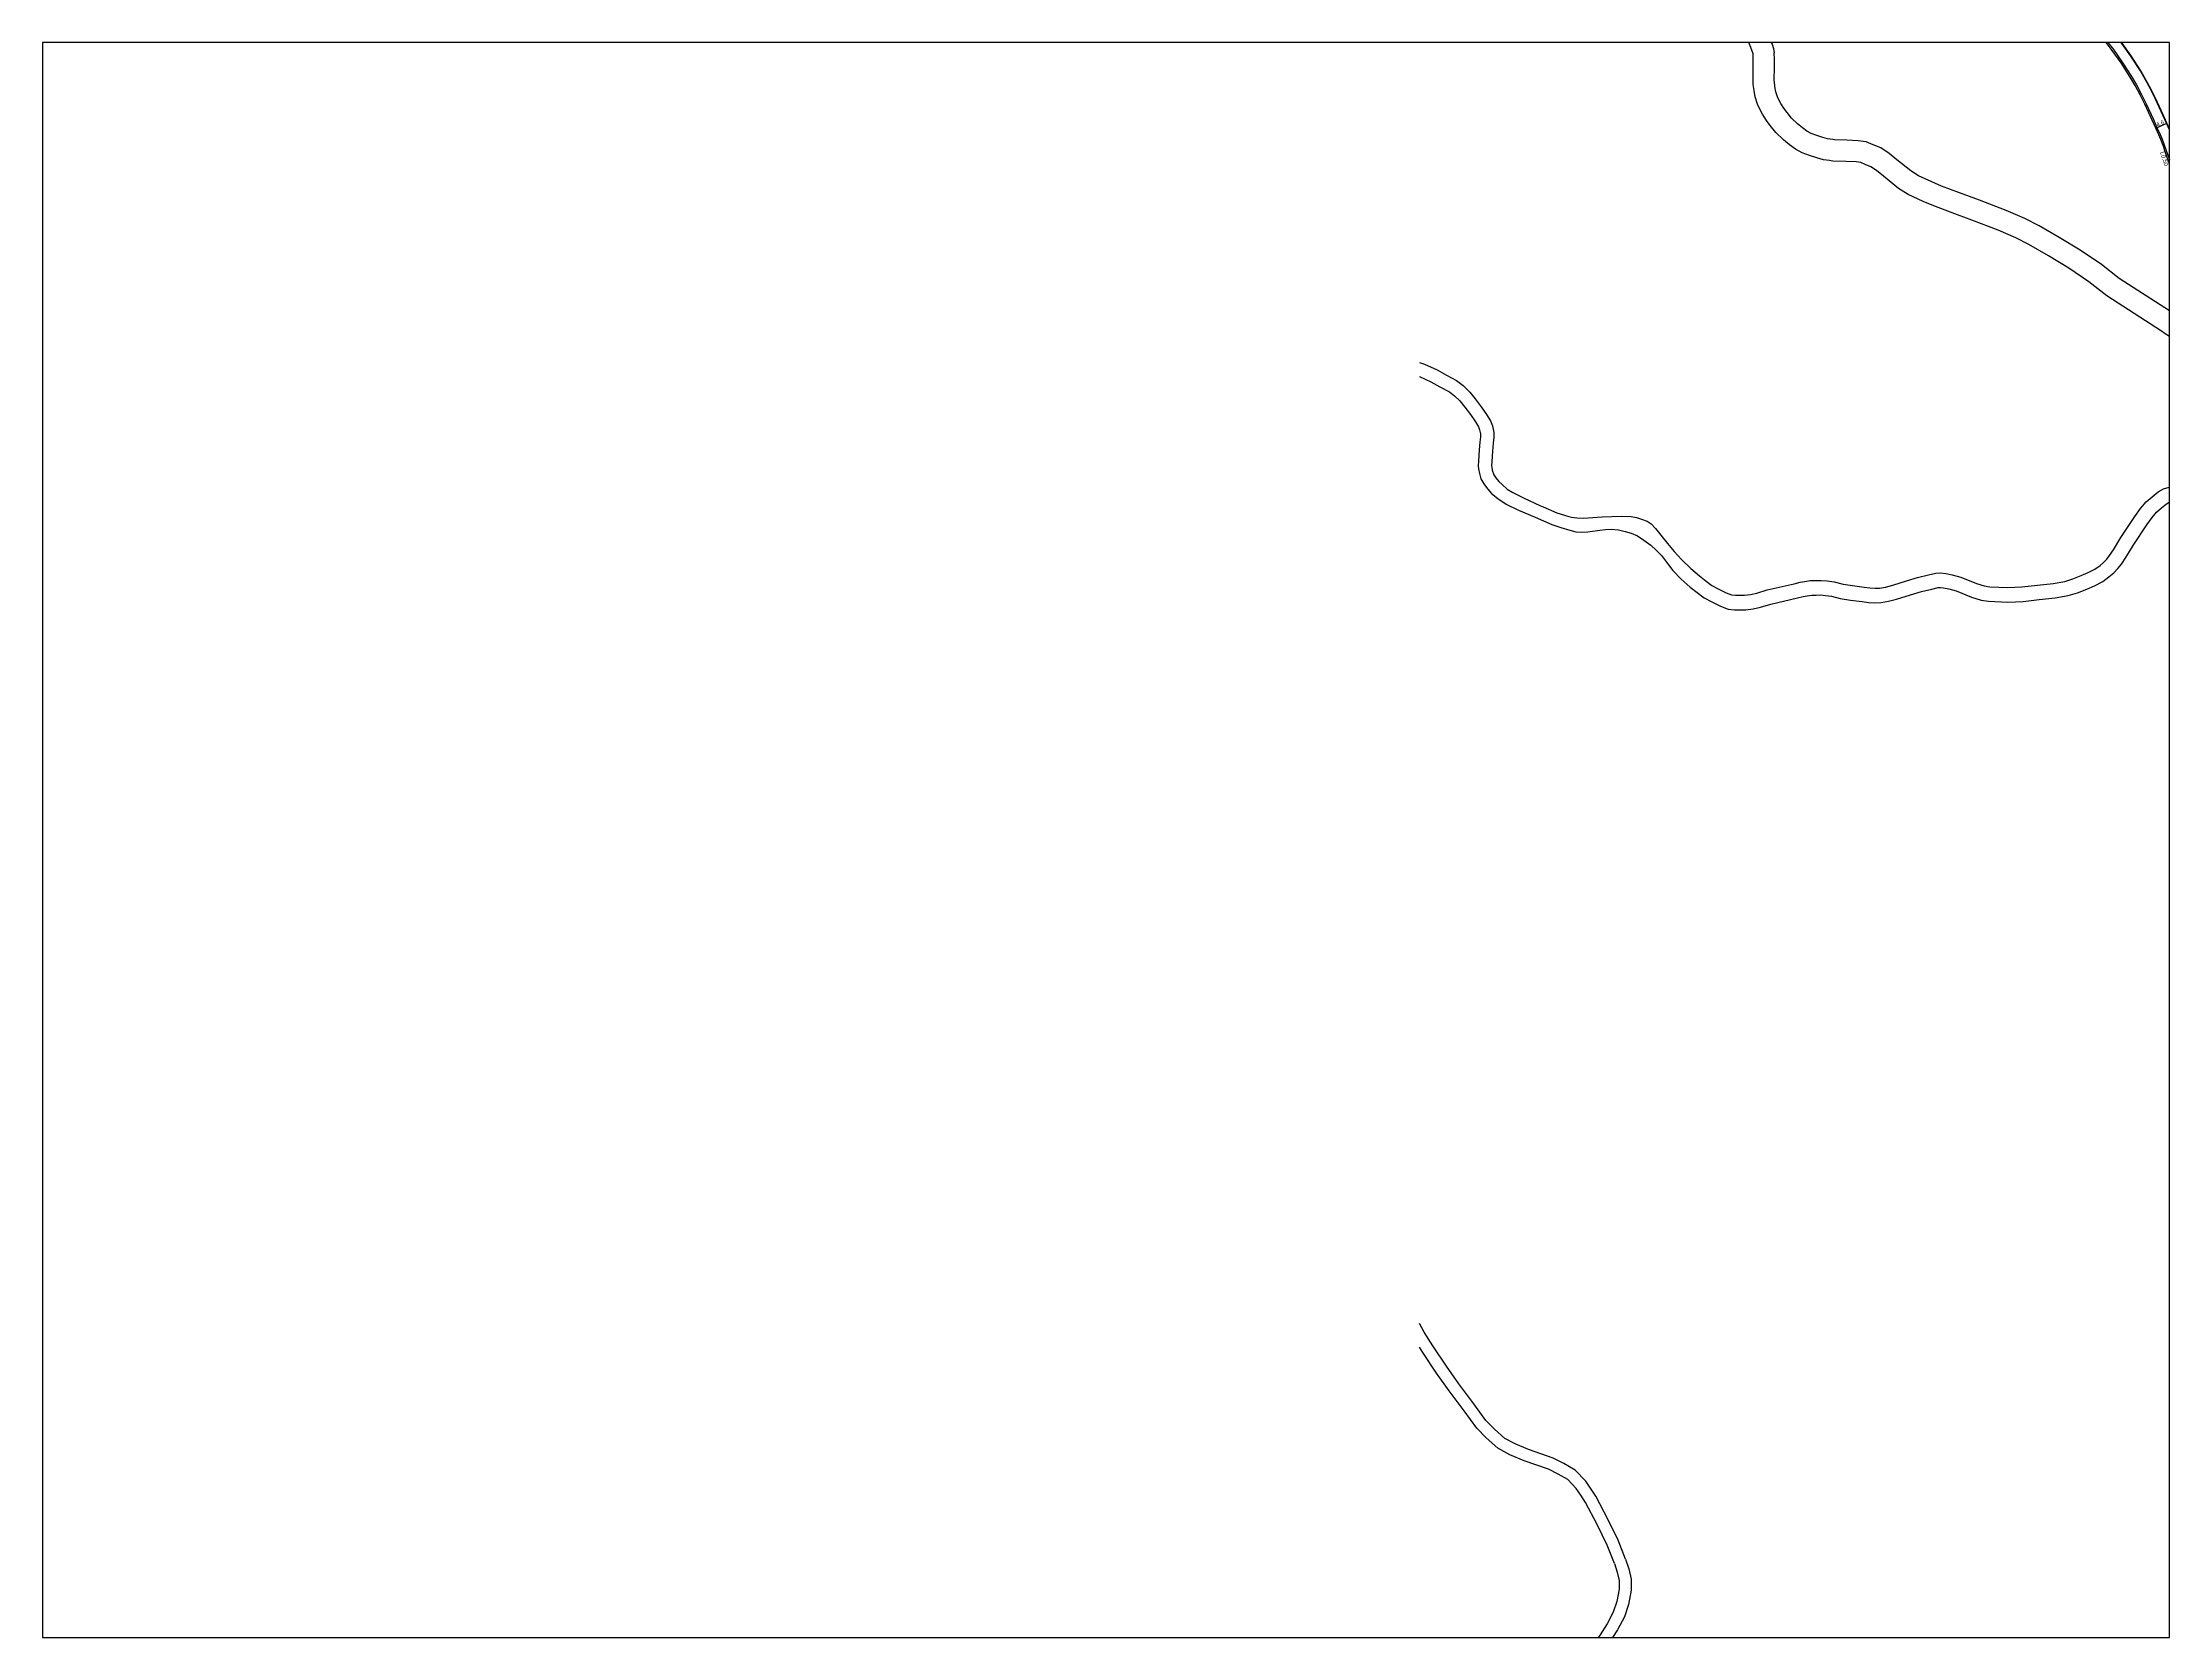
# Model space of a CAD drawing. Header units: metres. Extents: x -28000 to -24000, y -105000 to -102000.
# Drawn here: x -28000 to -27200, y -102600 to -102000 of the extents above; entities that cross this region are included whole.
import ezdxf

# ---------------------------------------------------------------- set-up
doc = ezdxf.new("R2010")
doc.units = ezdxf.units.M
doc.header["$LTSCALE"] = 2.5
for name, color, linetype in [('側溝・桝', 7, 'Continuous'), ('図郭', 7, 'Continuous'), ('幅員', 7, 'Continuous'), ('歩道・分離帯・安全施設', 7, 'Continuous'), ('道路', 7, 'Continuous')]:
    doc.layers.add(name, color=color, linetype=linetype)
doc.styles.get("Standard").update_dxf_attribs({"font": ''})
doc.styles.get('Standard').set_extended_font_data('@MS PGothic')

msp = doc.modelspace()

# ---------------------------------------------------------------- linework, layer by layer
at = {"layer": '側溝・桝'}
msp.add_lwpolyline([(-27223.18, -102000), (-27221.11, -102002.68), (-27217.81, -102007.34), (-27214.29, -102012.73), (-27212.43, -102015.95), (-27210.57, -102019.49), (-27208.82, -102023.01), (-27206.05, -102028.95), (-27204.71, -102031.95), (-27203.55, -102034.54), (-27202.76, -102036.38), (-27201.95, -102038.48), (-27201.22, -102040.62), (-27200, -102044.02)], dxfattribs=at)
at = {"layer": '図郭'}
msp.add_lwpolyline([(-28000, -102600), (-27200, -102600), (-27200, -102000), (-28000, -102000)], close=True, dxfattribs=at)
at = {"layer": '幅員'}
msp.add_lwpolyline([(-27205.16, -102032.16), (-27200.96, -102030.28)], dxfattribs=at)
at = {"layer": '歩道・分離帯・安全施設'}
msp.add_lwpolyline([(-27200, -102032.8), (-27201.1, -102030.34), (-27202.46, -102027.3), (-27205.27, -102021.3), (-27207.06, -102017.69), (-27208.97, -102014.04), (-27210.93, -102010.66), (-27214.54, -102005.12), (-27217.93, -102000.33), (-27218.17, -102000)], dxfattribs=at)
at = {"layer": '道路'}
for points in [[(-27356.61, -102004.22), (-27357.45, -102001.92), (-27358.26, -102000)], [(-27349.8, -102000), (-27349.48, -102000.62), (-27348.89, -102002.29), (-27348.62, -102003.9)], [(-27200, -102045.59), (-27200.33, -102044.57), (-27201.69, -102040.78), (-27202.16, -102039.39), (-27203.23, -102036.54), (-27204.01, -102034.74), (-27205.16, -102032.16), (-27206.5, -102029.15), (-27209.27, -102023.23), (-27211.02, -102019.72), (-27212.87, -102016.19), (-27214.72, -102012.99), (-27218.22, -102007.62), (-27221.51, -102002.98), (-27223.81, -102000)], [(-27200, -102032.43), (-27200.96, -102030.28), (-27202.32, -102027.24), (-27205.13, -102021.23), (-27206.92, -102017.62), (-27208.84, -102013.97), (-27210.8, -102010.59), (-27214.42, -102005.03), (-27217.81, -102000.24), (-27217.98, -102000)], [(-27200, -102110.54), (-27201.66, -102109.54), (-27202.99, -102108.58), (-27223.53, -102095.29), (-27230.32, -102090.02), (-27237.89, -102084.83), (-27245.54, -102080.26), (-27252.89, -102076.01), (-27257.81, -102073.44), (-27264.39, -102070.62), (-27274.33, -102066.81), (-27281.77, -102064.06), (-27288.66, -102061.47), (-27292.67, -102059.76), (-27298.22, -102057.18), (-27301.97, -102054.86), (-27307.58, -102050.32), (-27310.23, -102048.16), (-27312.34, -102046.73), (-27314.45, -102045.84), (-27316.1, -102045.19), (-27317.83, -102044.93), (-27321.68, -102044.74), (-27326.63, -102044.6), (-27327.81, -102044.43), (-27330.16, -102044.09), (-27332.67, -102043.43), (-27335.33, -102042.54), (-27338.09, -102041.5), (-27340.66, -102040.09), (-27342.87, -102038.51), (-27345.18, -102036.65), (-27348.04, -102033.89), (-27350.18, -102031.2), (-27351.58, -102029.29), (-27353.08, -102027), (-27354.12, -102025.1), (-27354.98, -102023.14), (-27355.79, -102020.41), (-27356.26, -102018.01), (-27356.63, -102015.84), (-27356.61, -102009.39), (-27356.52, -102006.39), (-27356.61, -102004.22)], [(-27200, -102100.98), (-27218.9, -102088.76), (-27225.6, -102083.56), (-27233.57, -102078.09), (-27241.49, -102073.37), (-27249.03, -102069), (-27254.38, -102066.21), (-27261.38, -102063.21), (-27271.51, -102059.33), (-27278.97, -102056.56), (-27285.69, -102054.04), (-27289.42, -102052.45), (-27294.42, -102050.13), (-27297.33, -102048.32), (-27302.54, -102044.1), (-27305.45, -102041.74), (-27308.5, -102039.66), (-27311.44, -102038.43), (-27314.02, -102037.41), (-27317.03, -102036.96), (-27321.36, -102036.74), (-27325.94, -102036.62), (-27326.66, -102036.51), (-27328.57, -102036.24), (-27330.38, -102035.76), (-27332.65, -102035), (-27334.74, -102034.22), (-27336.39, -102033.31), (-27338.03, -102032.13), (-27339.89, -102030.64), (-27342.11, -102028.5), (-27343.82, -102026.35), (-27345, -102024.73), (-27346.21, -102022.88), (-27346.94, -102021.55), (-27347.46, -102020.38), (-27348.01, -102018.5), (-27348.39, -102016.57), (-27348.46, -102016.18), (-27348.62, -102014.01), (-27348.61, -102009.52), (-27348.52, -102006.35), (-27348.62, -102003.9)], [(-27482.11, -102120.31), (-27480.17, -102120.94), (-27475.48, -102123.16), (-27471.99, -102125.17), (-27468.2, -102127.15), (-27465.62, -102129.05), (-27463.21, -102131.5), (-27461.13, -102134.07), (-27458.83, -102136.99), (-27456.83, -102139.93), (-27455.4, -102142.32), (-27454.63, -102144.24), (-27454.13, -102146.66), (-27454.14, -102148.51), (-27454.33, -102150.74), (-27454.63, -102153.76), (-27454.92, -102157.67), (-27454.96, -102159.18), (-27454.92, -102159.74), (-27454.7, -102160.92), (-27454.18, -102162.61), (-27453.32, -102163.78), (-27452.25, -102165.16), (-27451.05, -102166.32), (-27449.07, -102167.98), (-27447.01, -102169.3), (-27442.76, -102171.43), (-27436.88, -102174.19), (-27435.55, -102174.72), (-27430.44, -102176.91), (-27425.92, -102178.34), (-27424.96, -102178.57), (-27422.9, -102178.86), (-27420.44, -102178.87), (-27413.34, -102178.44), (-27406.2, -102178.18), (-27402.53, -102178.27), (-27400.47, -102178.63), (-27398.58, -102179.28), (-27396.45, -102180.1), (-27395, -102181.11), (-27393.35, -102182.85), (-27388.82, -102188.49)], [(-27482.11, -102125.58), (-27482.03, -102125.61), (-27477.81, -102127.6), (-27474.4, -102129.57), (-27470.86, -102131.42), (-27468.91, -102132.85), (-27466.96, -102134.84), (-27465.05, -102137.2), (-27462.88, -102139.95), (-27461.06, -102142.63), (-27459.91, -102144.55), (-27459.46, -102145.69), (-27459.15, -102147.16), (-27459.16, -102148.29), (-27459.33, -102150.28), (-27459.62, -102153.26), (-27459.93, -102157.43), (-27459.97, -102159.27), (-27459.91, -102160.37), (-27459.57, -102162.13), (-27458.97, -102164.08), (-27457.89, -102166.03), (-27457.67, -102166.36), (-27456.36, -102168.08), (-27454.94, -102169.62), (-27452.6, -102171.56), (-27449.53, -102173.62), (-27444.86, -102175.98), (-27438.59, -102178.61), (-27432.33, -102181.37), (-27428.96, -102182.4), (-27425.54, -102183.49), (-27423.26, -102184.01), (-27421.27, -102184.25), (-27418.81, -102184.02), (-27414.31, -102183.41), (-27412.08, -102183.18), (-27409.86, -102183.13), (-27407.23, -102183.31), (-27404.73, -102183.89), (-27402.5, -102184.58), (-27400.11, -102185.55), (-27397.66, -102187.15), (-27395.04, -102189.1), (-27393.05, -102190.93), (-27391.12, -102192.93), (-27388.39, -102196.53), (-27386.85, -102198.65), (-27383.69, -102201.89), (-27380.28, -102204.84), (-27377.65, -102206.94), (-27375.07, -102208.92), (-27372.18, -102210.44), (-27368.91, -102212.03), (-27366.04, -102213.1), (-27363.63, -102213.37), (-27361.78, -102213.45), (-27359.37, -102213.45), (-27356.62, -102213.03), (-27353.84, -102212.44), (-27349.92, -102211.24), (-27339.91, -102208.96), (-27337.8, -102208.44), (-27336.25, -102208.19), (-27334.56, -102207.91), (-27332.83, -102207.87), (-27331.11, -102207.82), (-27329.32, -102207.96), (-27327.14, -102208.3), (-27323.85, -102209.1), (-27319.97, -102209.73), (-27315.62, -102210.32), (-27313.19, -102210.64), (-27310.81, -102210.78), (-27308.44, -102210.71), (-27305.69, -102210.21), (-27302.61, -102209.45), (-27297.36, -102207.77), (-27293.3, -102206.57), (-27289.39, -102205.59), (-27287.04, -102205.04), (-27286.14, -102204.98), (-27285.01, -102205.12), (-27283.04, -102205.56), (-27280.25, -102206.3), (-27274.44, -102208.69), (-27270.88, -102209.72), (-27268.12, -102210.18), (-27260.82, -102210.51), (-27255.05, -102210.25), (-27248.97, -102209.58), (-27242.94, -102208.89), (-27238.1, -102208.08), (-27234.61, -102207.01), (-27231.03, -102205.64), (-27228.23, -102204.38), (-27225.11, -102202.76), (-27222.75, -102201.05), (-27220.94, -102199.55), (-27219.42, -102197.88), (-27218.06, -102196.18), (-27216.45, -102193.74), (-27213.63, -102189.17), (-27208.55, -102181.4), (-27206.52, -102178.65), (-27204.85, -102176.66), (-27203.03, -102175.09), (-27201.15, -102173.59), (-27200.06, -102172.96), (-27200, -102172.94)], [(-27388.82, -102188.49), (-27386.26, -102191.52), (-27383.59, -102194.43), (-27380.01, -102197.81), (-27376.76, -102200.61), (-27374.26, -102202.61), (-27372.1, -102204.27), (-27369.7, -102205.53), (-27366.74, -102206.96), (-27364.75, -102207.71), (-27363.21, -102207.89), (-27361.67, -102207.95), (-27359.79, -102207.95), (-27357.62, -102207.61), (-27355.22, -102207.11), (-27351.34, -102205.92), (-27341.18, -102203.6), (-27338.9, -102203.04), (-27337.13, -102202.76), (-27335.08, -102202.42), (-27332.96, -102202.37), (-27330.97, -102202.32), (-27328.69, -102202.49), (-27326.06, -102202.9), (-27322.76, -102203.71), (-27319.17, -102204.29), (-27314.89, -102204.87), (-27312.67, -102205.16), (-27310.73, -102205.28), (-27309.02, -102205.22), (-27306.85, -102204.83), (-27304.11, -102204.15), (-27298.97, -102202.51), (-27294.75, -102201.27), (-27290.69, -102200.25), (-27287.84, -102199.57), (-27285.96, -102199.46), (-27284.08, -102199.7), (-27281.74, -102200.21), (-27278.49, -102201.08), (-27272.62, -102203.49), (-27269.66, -102204.35), (-27267.55, -102204.7), (-27260.82, -102205), (-27255.47, -102204.76), (-27249.58, -102204.12), (-27243.71, -102203.45), (-27239.37, -102202.71), (-27236.4, -102201.81), (-27233.15, -102200.56), (-27230.63, -102199.43), (-27228.01, -102198.07), (-27226.12, -102196.7), (-27224.75, -102195.56), (-27223.6, -102194.31), (-27222.52, -102192.95), (-27221.09, -102190.78), (-27218.28, -102186.23), (-27213.07, -102178.26), (-27210.84, -102175.24), (-27208.78, -102172.79), (-27206.55, -102170.86), (-27204.26, -102169.04), (-27202.21, -102167.84), (-27200.15, -102167.28), (-27200, -102167.24)], [(-27404.56, -102570.54), (-27407.38, -102563.39), (-27411.25, -102555.53), (-27415.76, -102546.9), (-27416.03, -102546.49), (-27419.57, -102541.16), (-27423.53, -102537.05), (-27427.76, -102534.57), (-27431.86, -102532.51), (-27441.12, -102529.31), (-27446.14, -102527.18), (-27449.95, -102525.12), (-27453.84, -102521.65), (-27457.08, -102518.32), (-27461.67, -102512.09), (-27467.24, -102504.58), (-27471.97, -102498), (-27477.05, -102490.35), (-27480.37, -102485.11), (-27482.1, -102481.83)], [(-27408.75, -102572.19), (-27411.49, -102565.22), (-27415.27, -102557.56), (-27419.64, -102549.19), (-27421.43, -102546.49), (-27423.1, -102543.99), (-27426.34, -102540.62), (-27429.92, -102538.52), (-27433.62, -102536.67), (-27442.74, -102533.51), (-27448.09, -102531.24), (-27452.56, -102528.83), (-27456.95, -102524.9), (-27460.53, -102521.24), (-27465.27, -102514.79), (-27470.89, -102507.23), (-27475.67, -102500.56), (-27480.83, -102492.8), (-27482.1, -102490.78)], [(-27408.75, -102572.19), (-27407.74, -102575.38), (-27406.97, -102578.56), (-27406.97, -102581.81), (-27407.83, -102586.41), (-27409.18, -102590.44), (-27411.52, -102594.82), (-27414.36, -102599.34), (-27414.9, -102600)], [(-27404.56, -102570.54), (-27403.4, -102574.17), (-27402.47, -102578.03), (-27402.47, -102582.23), (-27403.46, -102587.54), (-27405.03, -102592.23), (-27407.63, -102597.08), (-27409.46, -102600)]]:
    msp.add_lwpolyline(points, dxfattribs=at)

# ---------------------------------------------------------------- texts
at = {"layer": '側溝・桝'}
msp.add_text('L0.50', height=1.6, rotation=288.05233, dxfattribs=at).set_placement((-27203.54, -102041.34))
at = {"layer": '幅員'}
msp.add_text('4.6', height=1.6, rotation=24.07423, dxfattribs=at).set_placement((-27204.56, -102031.78))

doc.saveas('drawing.dxf')
